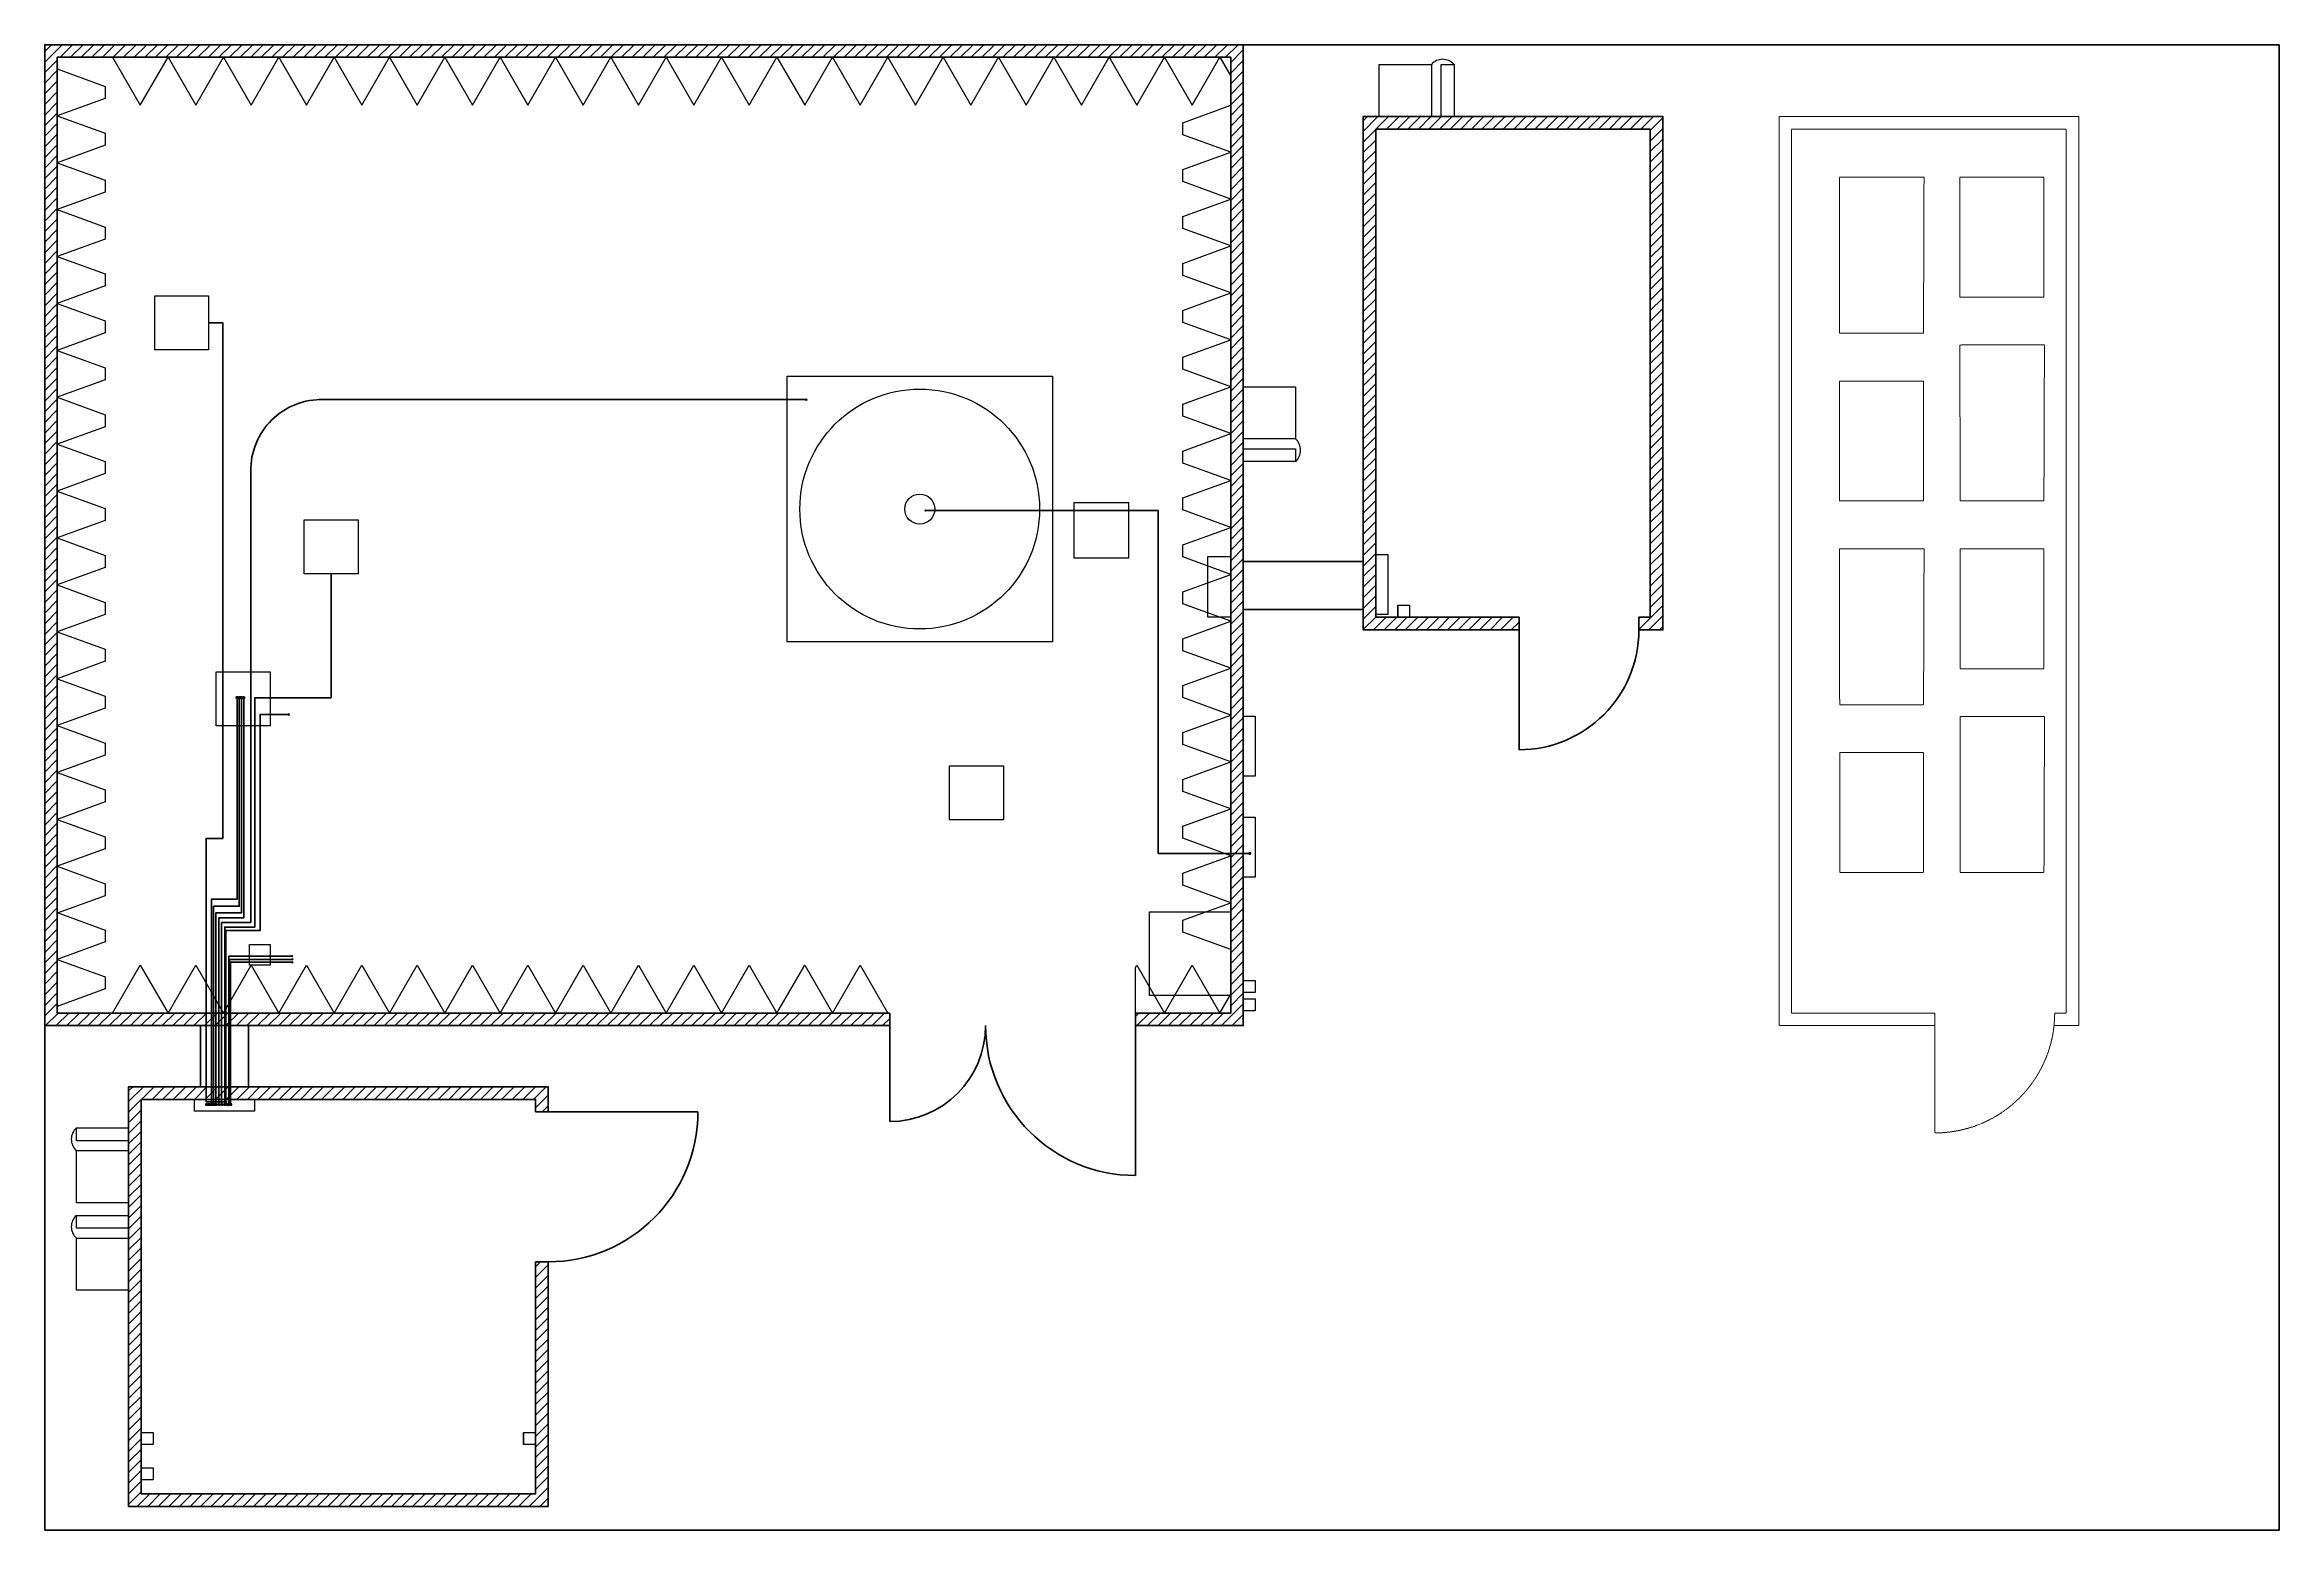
# Model space of a CAD drawing. Header units: millimetres. Extents: x 0 to 33644, y 0 to 30493.
# Drawn here: x 1211 to 19858, y 10631 to 23022 of the extents above; entities that cross this region are included whole.
import ezdxf

# ---------------------------------------------------------------- set-up
doc = ezdxf.new("R2010")
doc.units = ezdxf.units.MM
doc.header["$MEASUREMENT"] = 0
doc.linetypes.add('DASHED2', pattern=[0.375, 0.25, -0.125])
doc.layers.get('0').update_dxf_attribs({"color": 94, "lineweight": 50})
for name, color, linetype, lineweight in [('Aux_extension', 220, 'DASHED2', 15), ('Items', 130, 'Continuous', 25), ('Linea fina', 100, 'Continuous', 25), ('Linea gorda', 94, 'Continuous', 35)]:
    doc.layers.add(name, color=color, linetype=linetype, lineweight=lineweight)
for name, color, linetype, lineweight, plot in [('Cables comunicacion', 124, 'Continuous', 50, False), ('Conectores', 40, 'Continuous', 50, False), ('RF cables', 211, 'Continuous', 50, False)]:
    doc.layers.add(name, color=color, linetype=linetype, lineweight=lineweight, plot=plot)
doc.styles.get("Standard").update_dxf_attribs({"font": 'arial.ttf', "height": 2.5})
pattern_1 = [(45, (-3526.32, 989.435), (-44.20318, 44.20318), [])]

msp = doc.modelspace()

# ---------------------------------------------------------------- hatches: boundary and pattern name
at = {"layer": 'Linea gorda'}
h = msp.add_hatch(dxfattribs=at)
h.set_pattern_fill('ANSI31', color=1, scale=500.101925)
h.set_pattern_definition(pattern_1)
h.paths.add_polyline_path([(10312.99927, 14945.7085), (10312.99927, 14840.68709), (11213.18274, 14840.68709), (11213.18274, 23022.35458), (1211.14425, 23022.35458), (1211.14425, 14840.68709), (8262.58138, 14840.68709), (8262.58138, 14945.7085), (1316.16565, 14945.7085), (1316.16565, 22917.33317), (11108.16133, 22917.33317), (11108.16133, 14945.7085)])
h = msp.add_hatch(dxfattribs=at)
h.set_pattern_fill('ANSI31', color=1, scale=500.101925)
h.set_pattern_definition(pattern_1)
h.paths.add_polyline_path([(12318.40799, 18246.3812), (12318.40799, 22317.21086), (14608.87481, 22317.21086), (14608.87481, 18246.3812), (14513.85544, 18246.3812), (14513.85544, 18141.3598), (14713.89621, 18141.3598), (14713.89621, 22422.23227), (12213.38659, 22422.23227), (12213.38659, 18141.3598), (13513.65159, 18141.3598), (13513.65159, 18246.3812)])
h.paths.add_polyline_path([(2016.30835, 10934.89106), (2016.30835, 14225.56173), (5306.97901, 14225.56173), (5306.97901, 14120.54032), (5412.00041, 14120.54032), (5412.00041, 14330.58313), (1911.28694, 14330.58313), (1911.28694, 10829.86966), (5412.00041, 10829.86966), (5412.00041, 12870.28551), (5306.97901, 12870.28551), (5306.97901, 10934.89106)])

# ---------------------------------------------------------------- linework, layer by layer
for p, q in [((1211.14425, 23022.35458), (1211.14425, 10630.92858)), ((19858.07508, 23022.35458), (1211.14425, 23022.35458)), ((19858.07508, 10630.92858), (19858.07508, 23022.35458)), ((1211.14425, 10630.92858), (19858.07508, 10630.92858))]:
    msp.add_line(p, q)
at = {"layer": 'Aux_extension'}
for p, q in [((16893.35744, 21917.47955), (16188.48094, 21917.21086)), ((16188.48094, 21917.21086), (16188.97648, 20617.21096)), ((16888.97648, 20617.21096), (16893.35744, 21917.47955)), ((17193.35742, 21917.59391), (17193.35742, 20917.59391)), ((17893.35742, 21917.59391), (17193.35742, 21917.59391)), ((17893.35742, 20917.59391), (17893.35742, 21917.59391)), ((17193.35742, 20917.59391), (17893.35742, 20917.59391)), ((16188.97648, 20617.21096), (16888.97648, 20617.21096)), ((17898.23392, 20517.8626), (17193.35742, 20517.59391)), ((17193.35742, 20517.59391), (17193.85296, 19217.594)), ((17893.85296, 19217.594), (17898.23392, 20517.8626)), ((16188.97648, 20217.21096), (16188.97648, 19217.21096)), ((16888.97648, 20217.21096), (16188.97648, 20217.21096)), ((16888.97648, 19217.21096), (16888.97648, 20217.21096)), ((16188.97648, 19217.21096), (16888.97648, 19217.21096)), ((17193.85296, 19217.594), (17893.85296, 19217.594)), ((16893.85298, 18817.47965), (16188.97648, 18817.21096)), ((16188.97648, 18817.21096), (16189.47202, 17517.21105)), ((16889.47202, 17517.21105), (16893.85298, 18817.47965)), ((17193.85296, 18817.594), (17193.85296, 17817.594)), ((17893.85296, 18817.594), (17193.85296, 18817.594)), ((17893.85296, 17817.594), (17893.85296, 18817.594)), ((17193.85296, 17817.594), (17893.85296, 17817.594)), ((16189.47202, 17517.21105), (16889.47202, 17517.21105)), ((17898.72946, 17417.86269), (17193.85296, 17417.594)), ((17193.85296, 17417.594), (17194.3485, 16117.5941)), ((17894.3485, 16117.5941), (17898.72946, 17417.86269)), ((16189.47202, 17117.21105), (16189.47202, 16117.21105)), ((16889.47202, 17117.21105), (16189.47202, 17117.21105)), ((16889.47202, 16117.21105), (16889.47202, 17117.21105)), ((16189.47202, 16117.21105), (16889.47202, 16117.21105)), ((17194.3485, 16117.5941), (17894.3485, 16117.5941)), ((16983.46211, 14945.68709), (16983.46211, 13945.48324))]:
    msp.add_line(p, q, dxfattribs=at)
for points in [[(16983.46211, 14840.68709), (15683.46211, 14840.68709), (15683.46211, 18141.3598), (15683.46211, 22422.23227), (18183.97173, 22422.23227), (18183.97173, 18141.3598), (18183.97173, 14840.68709), (17983.46211, 14840.68709)], [(16983.46211, 14945.68709), (15788.46211, 14945.68709), (15788.46211, 18141.3598), (15788.48351, 22317.21086), (18078.95032, 22317.21086), (18078.97173, 18141.3598), (18078.97173, 14945.68709), (17983.46211, 14945.68709)]]:
    msp.add_lwpolyline(points, dxfattribs=at)
msp.add_arc((16983.46211, 14945.68709), 1000.20385, 270, 0, dxfattribs=at)
at = {"layer": 'Cables comunicacion'}
msp.add_line((3498.84473, 20061.69675), (7566.4484, 20061.69675), dxfattribs=at)
for points in [[(2731.58933, 14186.27551), (2728.42787, 14186.27551), (2728.42787, 14205.3283), (2558.15572, 14205.3283), (2558.15572, 16401.68508), (2697.06249, 16401.68508), (2697.06249, 20702.91525), (2579.28334, 20702.91525)], [(11259.82281, 16276.66554), (10501.53609, 16276.66554), (10501.53609, 19025.97268), (10501.53609, 19137.65946), (8560.92212, 19137.65946)], [(3601.58429, 18610.0422), (3601.58429, 17575.42049), (2964.40545, 17575.42049), (2964.40545, 15662.30336), (2713.32468, 15662.30336), (2713.32468, 14189.08516)], [(2731.58933, 14179.54998), (2721.32038, 14179.54998), (2721.32038, 15635.21355), (3009.50362, 15635.21355), (3009.50362, 17341.19672), (3009.50362, 17435.91138), (3247.02781, 17435.91138)], [(3276.43475, 15419.2122), (2747.36817, 15419.2122), (2747.36817, 14186.27551), (2744.17428, 14186.27551)], [(3276.43655, 15393.05221), (2752.40842, 15393.05221), (2752.40842, 14179.54998), (2747.9183, 14179.54998), (2744.17428, 14179.54998)], [(2763.01241, 14188.77425), (2763.01241, 15368.47323), (3276.1032, 15368.47323)]]:
    msp.add_lwpolyline(points, dxfattribs=at)
msp.add_lwpolyline([(3539.25323, 20061.69675, 0.4288723327), (2930.62974, 19464.46336), (2930.62974, 15700.42337), (2687.82563, 15700.42337), (2687.82563, 14188.83506)], format="xyb", dxfattribs=at)
at = {"layer": 'Conectores'}
for p, q in [((7560.3362, 20067.93084), (7572.56059, 20055.46267)), ((7560.3362, 20055.46267), (7572.56059, 20067.93084)), ((8554.80992, 19143.89354), (8567.03431, 19131.42538)), ((8554.80992, 19131.42538), (8567.03431, 19143.89354)), ((3240.91562, 17442.14546), (3253.14001, 17429.6773)), ((3240.91562, 17429.6773), (3253.14001, 17442.14546)), ((3269.99101, 15374.70731), (3282.2154, 15362.23914)), ((3269.99101, 15362.23914), (3282.2154, 15374.70731)), ((3270.32255, 15425.44629), (3282.54694, 15412.97812)), ((3270.32255, 15412.97812), (3282.54694, 15425.44629)), ((3270.32435, 15399.28629), (3282.54874, 15386.81813)), ((3270.32435, 15386.81813), (3282.54874, 15399.28629)), ((2731.58933, 14182.86137), (2744.17428, 14182.86137)), ((2737.8818, 14189.24931), (2737.8818, 14176.47343))]:
    msp.add_line(p, q, dxfattribs=at)
for points in [[(2809.87167, 17583.42384), (2822.51473, 17583.42384), (2822.51473, 17570.45363), (2809.87167, 17570.45363)], [(2828.17565, 17583.23546), (2840.60238, 17583.23546), (2840.60238, 17570.89898), (2828.17565, 17570.89898)], [(2845.96136, 17583.06857), (2858.47204, 17583.06857), (2858.47204, 17570.56566), (2845.96136, 17570.56566)], [(2865.74416, 17582.01143), (2878.33772, 17582.01143), (2878.33772, 17570.00873), (2865.74416, 17570.00873)], [(11259.82281, 16282.62529), (11271.9159, 16282.62529), (11271.9159, 16270.7058), (11259.82281, 16270.7058)], [(2556.69489, 14188.67), (2568.78798, 14188.67), (2568.78798, 14176.75051), (2556.69489, 14176.75051)], [(2576.40052, 14188.50357), (2589.32772, 14188.50357), (2589.32772, 14176.08387), (2576.40052, 14176.08387)], [(2595.58211, 14189.02526), (2608.22517, 14189.02526), (2608.22517, 14176.05506), (2595.58211, 14176.05506)], [(2613.88609, 14188.83689), (2626.31282, 14188.83689), (2626.31282, 14176.5004), (2613.88609, 14176.5004)], [(2631.67179, 14188.67), (2644.18247, 14188.67), (2644.18247, 14176.16708), (2631.67179, 14176.16708)], [(2656.96761, 14188.58495), (2669.56116, 14188.58495), (2669.56116, 14176.58225), (2656.96761, 14176.58225)], [(2681.73712, 14188.83506), (2693.91415, 14188.83506), (2693.91415, 14176.58225), (2681.73712, 14176.58225)], [(2707.02791, 14189.08516), (2719.62146, 14189.08516), (2719.62146, 14176.24847), (2707.02791, 14176.24847)], [(2731.58933, 14189.24931), (2744.17428, 14189.24931), (2744.17428, 14176.47343), (2731.58933, 14176.47343)], [(2756.90021, 14188.77425), (2769.1246, 14188.77425), (2769.1246, 14176.30608), (2756.90021, 14176.30608)]]:
    msp.add_lwpolyline(points, close=True, dxfattribs=at)
at = {"layer": 'Items'}
for p, q in [((12971.25856, 22858.09177), (12971.25856, 22422.23227)), ((12971.25856, 22422.23227), (12864.54605, 22422.23227)), ((11213.18274, 19545.78153), (11213.18274, 19652.49405)), ((11649.04224, 19545.78153), (11213.18274, 19545.78153)), ((12501.1632, 18346.40158), (12601.18359, 18346.40158)), ((12501.1632, 18246.3812), (12501.1632, 18346.40158)), ((12501.1632, 18346.40158), (12501.1632, 18246.3812)), ((12501.1632, 18246.3812), (12501.1632, 18346.40158)), ((12601.18359, 18346.40158), (12601.18359, 18246.3812)), ((12601.18359, 18246.3812), (12501.1632, 18246.3812)), ((11213.18274, 15217.08791), (11313.20312, 15217.08791)), ((11213.18274, 15117.06752), (11213.18274, 15217.08791)), ((11213.18274, 15217.08791), (11213.18274, 15117.06752)), ((11213.18274, 15117.06752), (11213.18274, 15217.08791)), ((11313.20312, 15117.06752), (11213.18274, 15117.06752)), ((11313.20312, 15217.08791), (11313.20312, 15117.06752)), ((11213.18274, 15062.90027), (11313.20312, 15062.90027)), ((11213.18274, 14962.87989), (11213.18274, 15062.90027)), ((11213.18274, 15062.90027), (11213.18274, 14962.87989)), ((11213.18274, 14962.87989), (11213.18274, 15062.90027)), ((11313.20312, 14962.87989), (11213.18274, 14962.87989)), ((11313.20312, 15062.90027), (11313.20312, 14962.87989)), ((1475.42744, 13986.78533), (1911.28694, 13986.78533)), ((1911.28694, 13986.78533), (1911.28694, 13880.07282)), ((1475.42744, 13256.88214), (1911.28694, 13256.88214)), ((1911.28694, 13256.88214), (1911.28694, 13150.16962)), ((2016.30835, 11447.55), (2116.32873, 11447.55)), ((2016.30835, 11347.52962), (2016.30835, 11447.55)), ((2016.30835, 11447.55), (2016.30835, 11347.52962)), ((2016.30835, 11347.52962), (2016.30835, 11447.55)), ((2116.32873, 11447.55), (2116.32873, 11347.52962)), ((5206.95862, 11447.55), (5306.97901, 11447.55)), ((5206.95862, 11347.52962), (5206.95862, 11447.55)), ((5206.95862, 11447.55), (5206.95862, 11347.52962)), ((5206.95862, 11347.52962), (5206.95862, 11447.55)), ((5306.97901, 11447.55), (5306.97901, 11347.52962)), ((2116.32873, 11347.52962), (2016.30835, 11347.52962)), ((5306.97901, 11347.52962), (5206.95862, 11347.52962)), ((2016.30835, 11150.5917), (2116.32873, 11150.5917)), ((2016.30835, 11050.57132), (2016.30835, 11150.5917)), ((2116.32873, 11050.57132), (2016.30835, 11050.57132)), ((2116.32873, 11150.5917), (2116.32873, 11050.57132))]:
    msp.add_line(p, q, dxfattribs=at)
for points in [[(12971.25856, 22422.23227), (12864.54605, 22422.23227), (12864.54605, 22858.09177), (12971.25856, 22858.09177, 0.4494053245), (12782.88651, 22858.09177), (12782.88651, 22422.23227), (12347.79784, 22422.23227), (12782.88651, 22422.23227)], [(11213.18274, 19545.78153), (11213.18274, 19652.49405), (11649.04224, 19652.49405), (11649.04224, 19545.78153, 0.4494053245), (11649.04224, 19734.15358), (11213.18274, 19734.15358), (11213.18274, 20169.24226), (11213.18274, 19734.15358)], [(1911.28694, 13986.78533), (1911.28694, 13880.07282), (1475.42744, 13880.07282), (1475.42744, 13986.78533, 0.4494053245), (1475.42744, 13798.41329), (1911.28694, 13798.41329), (1911.28694, 13363.32461), (1911.28694, 13798.41329)], [(1911.28694, 13256.88214), (1911.28694, 13150.16962), (1475.42744, 13150.16962), (1475.42744, 13256.88214, 0.4494053245), (1475.42744, 13068.51009), (1911.28694, 13068.51009), (1911.28694, 12633.42142), (1911.28694, 13068.51009)]]:
    msp.add_lwpolyline(points, format="xyb", dxfattribs=at)
for points in [[(12347.79784, 22422.23227), (12347.79784, 22858.09177), (12782.88651, 22858.09177)], [(11213.18274, 20169.24226), (11649.04224, 20169.24226), (11649.04224, 19734.15358)], [(1911.28694, 13363.32461), (1475.42744, 13363.32461), (1475.42744, 13798.41329)], [(1911.28694, 12633.42142), (1475.42744, 12633.42142), (1475.42744, 13068.51009)]]:
    msp.add_lwpolyline(points, dxfattribs=at)
for points in [[(12971.25856, 22422.23227), (12864.54605, 22422.23227)], [(2129.19161, 20927.96112), (2579.28334, 20927.96112), (2579.28334, 20477.86938), (2129.19161, 20477.86938)], [(11213.18274, 19545.78153), (11213.18274, 19652.49405)], [(3376.53842, 19060.13393), (3826.63015, 19060.13393), (3826.63015, 18610.0422), (3376.53842, 18610.0422)], [(10257.98806, 19201.57588), (9797.89429, 19201.57588), (9797.89429, 18741.4821), (10257.98806, 18741.4821)], [(10913.12158, 18250.77263), (11108.16133, 18250.77263), (11108.16133, 18750.87456), (10913.12158, 18750.87456)], [(12418.42838, 18720.92431), (12418.42838, 18320.84277), (12418.42838, 18270.83257), (12318.40799, 18270.83257), (12318.40799, 18320.84277), (12318.40799, 18770.9345), (12418.42838, 18770.9345)], [(2642.43596, 17791.28845), (3092.52769, 17791.28845), (3092.52769, 17341.19672), (2642.43596, 17341.19672)], [(11213.18274, 16970.67995), (11213.18274, 17370.76149), (11213.18274, 17420.77169), (11313.20312, 17420.77169), (11313.20312, 17370.76149), (11313.20312, 16920.66976), (11213.18274, 16920.66976)], [(8762.68331, 16557.0369), (8762.68331, 17007.12863), (9212.77504, 17007.12863), (9212.77504, 16557.0369)], [(11313.20312, 16529.62286), (11313.20312, 16129.54132), (11313.20312, 16079.53113), (11213.18274, 16079.53113), (11213.18274, 16129.54132), (11213.18274, 16579.63306), (11313.20312, 16579.63306)], [(10429.97678, 15090.71949), (10429.97678, 15790.86219), (11108.16133, 15790.86219), (11108.16133, 15090.71949)], [(2921.49283, 15345.79004), (2921.49283, 15516.8249), (3092.52769, 15516.8249), (3092.52769, 15345.79004)], [(2511.40925, 14225.56173), (2911.49079, 14225.56173), (2961.50098, 14225.56173), (2961.50098, 14125.54134), (2911.49079, 14125.54134), (2461.39906, 14125.54134), (2461.39906, 14225.56173)], [(1911.28694, 13986.78533), (1911.28694, 13880.07282)], [(1911.28694, 13256.88214), (1911.28694, 13150.16962)]]:
    msp.add_lwpolyline(points, close=True, dxfattribs=at)
msp.add_circle((8513.13245, 19149.06517), 125.02548, dxfattribs=at)
at = {"layer": 'Linea fina'}
for points in [[(1316.16565, 22820.50018), (1716.24719, 22674.88241), (1716.24719, 22574.86202), (1316.16565, 22429.24425), (1716.24719, 22283.62648), (1716.24719, 22183.6061), (1316.16565, 22037.98832), (1716.24719, 21892.37055), (1716.24719, 21792.35017), (1316.16565, 21646.7324), (1716.24719, 21501.11462), (1716.24719, 21401.09424), (1316.16565, 21255.47647), (1716.24719, 21109.8587), (1716.24719, 21009.83831), (1316.16565, 20864.22054), (1716.24719, 20718.60277), (1716.24719, 20618.58238), (1316.16565, 20472.96461), (1716.24719, 20327.34684), (1716.24719, 20227.32645), (1316.16565, 20081.70868), (1716.24719, 19936.09091), (1716.24719, 19836.07053), (1316.16565, 19690.45275), (1716.24719, 19544.83498), (1716.24719, 19444.8146), (1316.16565, 19299.19683), (1716.24719, 19153.57905), (1716.24719, 19053.55867), (1316.16565, 18907.9409), (1716.24719, 18762.32313), (1716.24719, 18662.30274), (1316.16565, 18516.68497), (1716.24719, 18371.0672), (1716.24719, 18271.04681), (1316.16565, 18125.42904), (1716.24719, 17979.81127), (1716.24719, 17879.79088), (1316.16565, 17734.17311), (1716.24719, 17588.55534), (1716.24719, 17488.53496), (1316.16565, 17342.91718), (1716.24719, 17197.29941), (1716.24719, 17097.27903), (1316.16565, 16951.66126), (1716.24719, 16806.04348), (1716.24719, 16706.0231), (1316.16565, 16560.40533), (1716.24719, 16414.78756), (1716.24719, 16314.76717), (1316.16565, 16169.1494), (1716.24719, 16023.53163), (1716.24719, 15923.51124), (1316.16565, 15777.89347)], [(1778.14002, 22917.33317), (2009.12721, 22517.25163), (2240.11439, 22917.33317), (2471.10157, 22517.25163), (2702.08876, 22917.33317), (2933.07594, 22517.25163), (3164.06313, 22917.33317), (3395.05031, 22517.25163), (3626.0375, 22917.33317), (3857.02468, 22517.25163), (4088.01187, 22917.33317), (4318.99905, 22517.25163), (4549.98624, 22917.33317), (4780.97342, 22517.25163), (5011.96061, 22917.33317), (5242.94779, 22517.25163), (5473.93497, 22917.33317), (5704.92216, 22517.25163), (5935.90934, 22917.33317), (6166.89653, 22517.25163), (6397.88371, 22917.33317), (6628.8709, 22517.25163), (6859.85808, 22917.33317), (7090.84527, 22517.25163), (7321.83245, 22917.33317), (7552.81964, 22517.25163), (7783.80682, 22917.33317), (8014.79401, 22517.25163), (8245.78119, 22917.33317), (8476.76837, 22517.25163), (8707.75556, 22917.33317), (8938.74274, 22517.25163), (9169.72993, 22917.33317), (9400.71711, 22517.25163), (9631.7043, 22917.33317), (9862.69148, 22517.25163), (10093.67867, 22917.33317), (10324.66585, 22517.25163), (10555.65304, 22917.33317), (10786.64022, 22517.25163), (11017.6274, 22917.33317), (11108.16133, 22760.52381)], [(11108.16133, 15474.64493), (10708.07979, 15620.2627), (10708.07979, 15720.28308), (11108.16133, 15865.90085), (10708.07979, 16011.51863), (10708.07979, 16111.53901), (11108.16133, 16257.15678), (10708.07979, 16402.77455), (10708.07979, 16502.79494), (11108.16133, 16648.41271), (10708.07979, 16794.03048), (10708.07979, 16894.05087), (11108.16133, 17039.66864), (10708.07979, 17185.28641), (10708.07979, 17285.3068), (11108.16133, 17430.92457), (10708.07979, 17576.54234), (10708.07979, 17676.56272), (11108.16133, 17822.1805), (10708.07979, 17967.79827), (10708.07979, 18067.81865), (11108.16133, 18213.43642), (10708.07979, 18359.0542), (10708.07979, 18459.07458), (11108.16133, 18604.69235), (10708.07979, 18750.31012), (10708.07979, 18850.33051), (11108.16133, 18995.94828), (10708.07979, 19141.56605), (10708.07979, 19241.58644), (11108.16133, 19387.20421), (10708.07979, 19532.82198), (10708.07979, 19632.84236), (11108.16133, 19778.46014), (10708.07979, 19924.07791), (10708.07979, 20024.09829), (11108.16133, 20169.71606), (10708.07979, 20315.33384), (10708.07979, 20415.35422), (11108.16133, 20560.97199), (10708.07979, 20706.58976), (10708.07979, 20806.61015), (11108.16133, 20952.22792), (10708.07979, 21097.84569), (10708.07979, 21197.86608), (11108.16133, 21343.48385), (10708.07979, 21489.10162), (10708.07979, 21589.12201), (11108.16133, 21734.73978), (10708.07979, 21880.35755), (10708.07979, 21980.37793), (11108.16133, 22125.99571), (10708.07979, 22271.61348), (10708.07979, 22371.63386), (11108.16133, 22517.25163)], [(1316.16565, 15783.60065), (1716.24719, 15637.98288), (1716.24719, 15537.96249), (1316.16565, 15392.34472), (1716.24719, 15246.72695), (1716.24719, 15146.70657), (1316.16565, 15001.08879)], [(1778.14002, 14945.7085), (2009.12721, 15345.79004), (2240.11439, 14945.7085), (2471.10157, 15345.79004), (2702.08876, 14945.7085), (2933.07594, 15345.79004), (3164.06313, 14945.7085), (3395.05031, 15345.79004), (3626.0375, 14945.7085), (3857.02468, 15345.79004), (4088.01187, 14945.7085), (4318.99905, 15345.79004), (4549.98624, 14945.7085), (4780.97342, 15345.79004), (5011.96061, 14945.7085), (5242.94779, 15345.79004), (5473.93497, 14945.7085), (5704.92216, 15345.79004), (5935.90934, 14945.7085), (6166.89653, 15345.79004), (6397.88371, 14945.7085), (6628.8709, 15345.79004), (6859.85808, 14945.7085), (7090.84527, 15345.79004), (7321.83245, 14945.7085), (7552.81964, 15345.79004), (7783.80682, 14945.7085), (8014.79401, 15345.79004), (8245.78119, 14945.7085)], [(10312.99927, 14945.7085), (10312.99927, 15325.58293), (10324.66585, 15345.79004), (10555.65304, 14945.7085), (10786.64022, 15345.79004), (11017.6274, 14945.7085), (11108.16133, 15102.51786)]]:
    msp.add_lwpolyline(points, dxfattribs=at)
msp.add_lwpolyline([(9620.85821, 18041.33941), (7405.40668, 18041.33941), (7405.40668, 20256.79094), (9620.85821, 20256.79094)], close=True, dxfattribs=at)
msp.add_circle((8513.13245, 19149.06517), 1000.20385, dxfattribs=at)
at = {"layer": 'Linea gorda'}
for p, q in [((12213.38659, 18711.47599), (11213.18274, 18711.47599)), ((12213.38659, 18311.39445), (11213.18274, 18311.39445)), ((13513.65159, 18246.3812), (13513.65159, 18141.3598)), ((13513.65159, 18141.3598), (13513.65159, 17141.15595)), ((14513.85544, 18246.3812), (14513.85544, 18141.3598)), ((8262.58138, 14945.7085), (8262.58138, 14840.68709)), ((10312.99927, 14945.7085), (10312.99927, 14840.68709)), ((2511.40925, 14330.58313), (2511.40925, 14840.68709)), ((2911.49079, 14330.58313), (2911.49079, 14840.68709)), ((8262.58138, 14840.68709), (8262.58138, 14040.52401)), ((10312.99927, 13590.43228), (10312.99927, 14840.68709)), ((5306.97901, 14120.54032), (5412.00041, 14120.54032)), ((5412.00041, 14120.54032), (6662.25522, 14120.54032)), ((5306.97901, 12870.28551), (5412.00041, 12870.28551))]:
    msp.add_line(p, q, dxfattribs=at)
for points in [[(10312.99927, 14840.68709), (11213.18274, 14840.68709), (11213.18274, 23022.35458), (1211.14425, 23022.35458), (1211.14425, 14840.68709), (8262.58138, 14840.68709)], [(10312.99927, 14945.7085), (11108.16133, 14945.7085), (11108.16133, 22917.33317), (1316.16565, 22917.33317), (1316.16565, 14945.7085), (8262.58138, 14945.7085)], [(13513.65159, 18141.3598), (12213.38659, 18141.3598), (12213.38659, 22422.23227), (14713.89621, 22422.23227), (14713.89621, 18141.3598), (14513.85544, 18141.3598)], [(13513.65159, 18246.3812), (12318.40799, 18246.3812), (12318.40799, 22317.21086), (14608.87481, 22317.21086), (14608.87481, 18246.3812), (14513.85544, 18246.3812)], [(5412.00041, 12870.28551), (5412.00041, 10829.86966), (1911.28694, 10829.86966), (1911.28694, 14330.58313), (5412.00041, 14330.58313), (5412.00041, 14120.54032)], [(5306.97901, 12870.28551), (5306.97901, 10934.89106), (2016.30835, 10934.89106), (2016.30835, 14225.56173), (5306.97901, 14225.56173), (5306.97901, 14120.54032)]]:
    msp.add_lwpolyline(points, dxfattribs=at)
for centre, radius, start, end in [((13513.65159, 18141.3598), 1000.20385, 270, 0), ((8262.58138, 14840.68709), 800.16308, 270, 0), ((10312.99927, 14840.68709), 1250.25481, 180, 270), ((5412.00041, 14120.54032), 1250.25481, 270, 0)]:
    msp.add_arc(centre, radius, start, end, dxfattribs=at)
at = {"layer": 'RF cables'}
for points in [[(2816.1932, 17570.45363), (2816.1932, 15894.40932), (2619.83588, 15894.40932), (2601.90364, 15894.40932), (2601.90364, 14189.02526)], [(2620.09945, 14188.83689), (2620.09945, 15835.64649), (2834.38902, 15835.64649), (2834.38902, 17570.89898)], [(2637.92713, 14188.67), (2637.92713, 15779.97521), (2852.2167, 15779.97521), (2852.2167, 17570.56566)], [(2663.26438, 14188.58495), (2663.26438, 15738.54966), (2872.04094, 15738.54966), (2872.04094, 17570.00873)]]:
    msp.add_lwpolyline(points, dxfattribs=at)

# ---------------------------------------------------------------- texts
at = {"layer": 'Conectores', "char_height": 2.5, "attachment_point": 1}
for s, width, insert in [('C2-32', 14.9527593, (2810.04078, 17589.45019)), ('C1-40', 15.1901221, (2830.71361, 17588.69255)), ('C3-18A', 18.8830647, (2845.73127, 17588.64629)), ('C4-18B', 19.1696024, (2865.42217, 17588.19747)), ('Filtro RJ45', 20.1576498, (11257.07318, 16269.36638)), ('Conector N libre 1', 20.1576498, (2553.94526, 14175.4111)), ('Conector N libre 2', 14.9527593, (2576.40052, 14174.61975)), ('C2-32', 14.9527593, (2596.24355, 14173.39492)), ('C1-40', 15.1901221, (2612.97663, 14174.74274)), ('C3-18A', 18.8830647, (2630.45667, 14174.55985)), ('C4-18B', 19.1696024, (2656.24327, 14174.19087)), ('Mesa (FO)', 14.9527593, (2680.49078, 14174.1296)), ('Mastil (FO)', 14.9527593, (2706.68457, 14174.25579)), ('GPIB', 14.9527593, (2756.09408, 14174.31752)), ('Revolver', 14.9527593, (2732.41011, 14155.84677))]:
    msp.add_mtext_dynamic_manual_height_columns(s, width=width, gutter_width=12.5, heights=[0], dxfattribs=dict(at, insert=insert))
at = {"layer": 'Conectores', "char_height": 2.5, "attachment_point": 1, "rotation": 90}
for s, insert in [('Negro', (2732.76097, 14190.4612)), ('Naranja', (2732.9859, 14161.81494)), ('Azul', (2739.0809, 14190.44137)), ('Negro', (2740.02006, 14161.8382))]:
    msp.add_mtext_dynamic_manual_height_columns(s, width=14.9527593, gutter_width=12.5, heights=[0], dxfattribs=dict(at, insert=insert))

doc.saveas('drawing.dxf')
